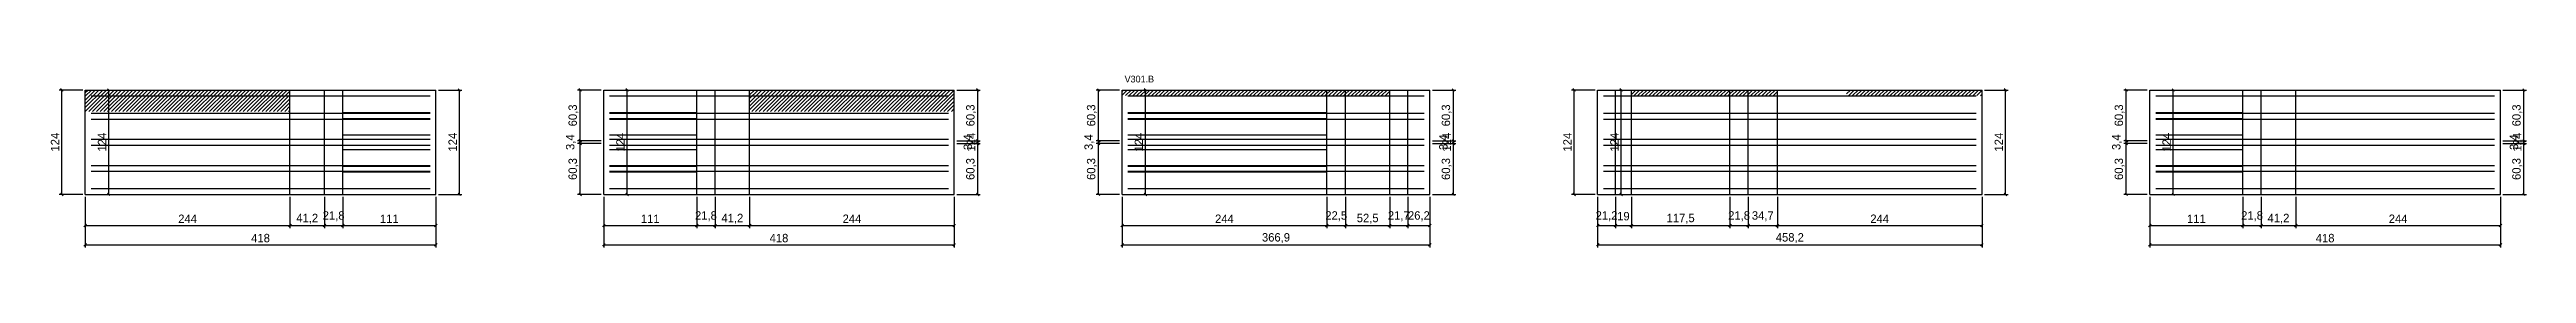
# Model space of a CAD drawing. Extents: x -9000 to 14229, y -395 to 1250.
# Drawn here: x 6751 to 9703, y -337 to -133 of the extents above; entities that cross this region are included whole.
import ezdxf

# ---------------------------------------------------------------- set-up
doc = ezdxf.new("R2010")
doc.units = 0
for name, color, linetype in [('COTA', 241, 'Continuous'), ('NOMENCLATURA', 7, 'Continuous'), ('Painéis', 200, 'Continuous'), ('Reaproveitamento', 251, 'Continuous'), ('SARR_2.2x7', 40, 'Continuous')]:
    doc.layers.add(name, color=color, linetype=linetype)
doc.dimstyles.new('PAINEL', dxfattribs={"dimtxt": 10, "dimasz": 3, "dimexe": 3, "dimexo": 3, "dimgap": 3, "dimtad": 1, "dimblk": 'OBLIQUE', "dimblk1": 'OBLIQUE', "dimcen": 2.5, "dimclrd": 4, "dimclre": 4, "dimclrt": 240, "dimazin": 3, "dimtfac": 1, "dimtmove": 0, "dimatfit": 3})

msp = doc.modelspace()

# ---------------------------------------------------------------- texts
at = {"layer": 'NOMENCLATURA'}
msp.add_text('V301.B', height=8, dxfattribs=at).set_placement((8032.3, -141))

# ---------------------------------------------------------------- blocks, each defined once
blk = doc.blocks.new('_OBLIQUE')
at = {"color": 0, "linetype": 'BYBLOCK'}
blk.add_line((-0.5, -0.5), (0.5, 0.5), dxfattribs=at)

# ---------------------------------------------------------------- dimensions: what is measured, and where the dimension line sits
at = {"layer": 'COTA'}
for base, p1, p2 in [((6765.3, -274), (6793.3, -274), (6793.3, -150)), ((6821.3, -274), (6793.3, -274), (6793.3, -150)), ((7239.3, -274), (7211.3, -274), (7211.3, -150)), ((7239.3, -274), (7211.3, -274), (7211.3, -150)), ((7383.3, -210.298), (7411.3, -210.298), (7411.3, -150)), ((7439.3, -274), (7411.3, -274), (7411.3, -150)), ((7857.3, -274), (7829.3, -274), (7829.3, -150)), ((7857.3, -210.298), (7829.3, -210.298), (7829.3, -150)), ((8001.3, -210.298), (8029.3, -210.298), (8029.3, -150)), ((8057.3, -274), (8029.3, -274), (8029.3, -150)), ((8424.2, -274), (8396.2, -274), (8396.2, -150)), ((8424.2, -210.298), (8396.2, -210.298), (8396.2, -150)), ((8568.2, -274), (8596.2, -274), (8596.2, -150)), ((8624.2, -274), (8596.2, -274), (8596.2, -150)), ((9082.4, -274), (9054.4, -274), (9054.4, -150)), ((9082.4, -274), (9054.4, -274), (9054.4, -150)), ((9226.4, -210.298), (9254.4, -210.298), (9254.4, -150)), ((9282.4, -274), (9254.4, -274), (9254.4, -150)), ((9700.4, -274), (9672.4, -274), (9672.4, -150)), ((9700.4, -210.298), (9672.4, -210.298), (9672.4, -150)), ((7383.3, -213.702), (7411.3, -213.702), (7411.3, -210.298)), ((7857.3, -213.702), (7829.3, -213.702), (7829.3, -210.298)), ((8001.3, -213.702), (8029.3, -213.702), (8029.3, -210.298)), ((8424.2, -213.702), (8396.2, -213.702), (8396.2, -210.298)), ((9226.4, -213.702), (9254.4, -213.702), (9254.4, -210.298)), ((9700.4, -213.702), (9672.4, -213.702), (9672.4, -210.298)), ((7383.3, -274), (7411.3, -274), (7411.3, -213.702)), ((7857.3, -274), (7829.3, -274), (7829.3, -213.702)), ((8001.3, -274), (8029.3, -274), (8029.3, -213.702)), ((8424.2, -274), (8396.2, -274), (8396.2, -213.702)), ((9226.4, -274), (9254.4, -274), (9254.4, -213.702)), ((9700.4, -274), (9672.4, -274), (9672.4, -213.702))]:
    msp.add_linear_dim(base=base, p1=p1, p2=p2, angle=90, dimstyle='PAINEL', dxfattribs=at).render()
for base, p1, p2 in [((6793.3, -311), (6793.3, -274), (7037.3, -274)), ((6793.3, -334), (6793.3, -274), (7211.3, -274)), ((7037.3, -311), (7037.3, -274), (7078.5, -274)), ((7078.5, -311), (7078.5, -274), (7100.3, -274)), ((7100.3, -311), (7100.3, -274), (7211.3, -274)), ((7411.3, -311), (7411.3, -274), (7522.3, -274)), ((7411.3, -334), (7411.3, -274), (7829.3, -274)), ((7522.3, -311), (7522.3, -274), (7544.1, -274)), ((7544.1, -311), (7544.1, -274), (7585.3, -274)), ((7585.3, -311), (7585.3, -274), (7829.3, -274)), ((8029.3, -311), (8029.3, -274), (8273.3, -274)), ((8029.3, -334), (8029.3, -274), (8396.2, -274)), ((8273.3, -311), (8273.3, -274), (8295.8, -274)), ((8295.8, -311), (8295.8, -274), (8348.3, -274)), ((8348.3, -311), (8348.3, -274), (8370, -274)), ((8370, -311), (8370, -274), (8396.2, -274)), ((8596.2, -311), (8596.2, -274), (8617.4, -274)), ((8596.2, -334), (8596.2, -274), (9054.4, -274)), ((8617.4, -311), (8617.4, -274), (8636.4, -274)), ((8636.4, -311), (8636.4, -274), (8753.9, -274)), ((8753.9, -311), (8753.9, -274), (8775.7, -274)), ((8775.7, -311), (8775.7, -274), (8810.4, -274)), ((8810.4, -311), (8810.4, -274), (9054.4, -274)), ((9254.4, -311), (9254.4, -274), (9365.4, -274)), ((9254.4, -334), (9254.4, -274), (9672.4, -274)), ((9365.4, -311), (9365.4, -274), (9387.2, -274)), ((9387.2, -311), (9387.2, -274), (9428.4, -274)), ((9428.4, -311), (9428.4, -274), (9672.4, -274))]:
    msp.add_linear_dim(base=base, p1=p1, p2=p2, dimstyle='PAINEL', dxfattribs=at).render()

# ---------------------------------------------------------------- hatches: boundary and pattern name
at = {"layer": 'Reaproveitamento'}
h = msp.add_hatch(dxfattribs=at)
h.set_pattern_fill('ANSI31')
h.paths.add_polyline_path([(6793.3, -175.6), (7037.3, -175.6), (7037.3, -150), (6793.3, -150)])
h = msp.add_hatch(dxfattribs=at)
h.set_pattern_fill('ANSI31')
h.paths.add_polyline_path([(7585.3, -175.6), (7829.3, -175.6), (7829.3, -150), (7585.3, -150)])
h = msp.add_hatch(dxfattribs=at)
h.set_pattern_fill('ANSI31')
h.paths.add_polyline_path([(8029.3, -156.6), (8273.3, -156.6), (8273.3, -150), (8029.3, -150)])
h = msp.add_hatch(dxfattribs=at)
h.set_pattern_fill('ANSI31')
h.paths.add_polyline_path([(8273.3, -156.6), (8295.8, -156.6), (8295.8, -150), (8273.3, -150)])
h = msp.add_hatch(dxfattribs=at)
h.set_pattern_fill('ANSI31')
h.paths.add_polyline_path([(8295.8, -156.6), (8348.3, -156.6), (8348.3, -150), (8295.8, -150)])
h = msp.add_hatch(dxfattribs=at)
h.set_pattern_fill('ANSI31')
h.paths.add_polyline_path([(8636.4, -156.6), (8753.9, -156.6), (8753.9, -150), (8636.4, -150)])
h = msp.add_hatch(dxfattribs=at)
h.set_pattern_fill('ANSI31')
h.paths.add_polyline_path([(8753.9, -156.6), (8775.7, -156.6), (8775.7, -150), (8753.9, -150)])
h = msp.add_hatch(dxfattribs=at)
h.set_pattern_fill('ANSI31')
h.paths.add_polyline_path([(8775.7, -156.6), (8810.4, -156.6), (8810.4, -150), (8775.7, -150)])
h = msp.add_hatch(dxfattribs=at)
h.set_pattern_fill('ANSI31')
h.paths.add_polyline_path([(8892.9, -156.6), (9054.4, -156.6), (9054.4, -150), (8892.9, -150)])

# ---------------------------------------------------------------- linework, layer by layer
at = {"layer": 'Painéis'}
for p, q in [((6793.3, -150), (7037.3, -150)), ((6793.3, -274), (6793.3, -150)), ((7037.3, -274), (7037.3, -150)), ((7037.3, -274), (7037.3, -150)), ((7037.3, -150), (7078.5, -150)), ((7037.3, -274), (7037.3, -150)), ((7078.5, -274), (7078.5, -150)), ((7078.5, -274), (7078.5, -150)), ((7078.5, -150), (7100.3, -150)), ((7078.5, -274), (7078.5, -150)), ((7100.3, -274), (7100.3, -150)), ((7100.3, -274), (7100.3, -150)), ((7100.3, -150), (7211.3, -150)), ((7100.3, -274), (7100.3, -150)), ((7211.3, -274), (7211.3, -150)), ((7411.3, -150), (7522.3, -150)), ((7411.3, -274), (7411.3, -150)), ((7522.3, -274), (7522.3, -150)), ((7522.3, -274), (7522.3, -150)), ((7522.3, -150), (7544.1, -150)), ((7522.3, -274), (7522.3, -150)), ((7544.1, -274), (7544.1, -150)), ((7544.1, -274), (7544.1, -150)), ((7544.1, -150), (7585.3, -150)), ((7544.1, -274), (7544.1, -150)), ((7585.3, -274), (7585.3, -150)), ((7585.3, -274), (7585.3, -150)), ((7585.3, -150), (7829.3, -150)), ((7585.3, -274), (7585.3, -150)), ((7829.3, -274), (7829.3, -150)), ((8029.3, -150), (8273.3, -150)), ((8029.3, -274), (8029.3, -150)), ((8273.3, -274), (8273.3, -150)), ((8273.3, -274), (8273.3, -150)), ((8273.3, -150), (8295.8, -150)), ((8273.3, -274), (8273.3, -150)), ((8295.8, -274), (8295.8, -150)), ((8295.8, -274), (8295.8, -150)), ((8295.8, -150), (8348.3, -150)), ((8295.8, -274), (8295.8, -150)), ((8348.3, -274), (8348.3, -150)), ((8348.3, -274), (8348.3, -150)), ((8348.3, -150), (8370, -150)), ((8348.3, -274), (8348.3, -150)), ((8370, -274), (8370, -150)), ((8370, -274), (8370, -150)), ((8370, -150), (8396.2, -150)), ((8370, -274), (8370, -150)), ((8396.2, -274), (8396.2, -150)), ((8596.2, -150), (8617.4, -150)), ((8596.2, -274), (8596.2, -150)), ((8617.4, -274), (8617.4, -150)), ((8617.4, -274), (8617.4, -150)), ((8617.4, -150), (8636.4, -150)), ((8617.4, -274), (8617.4, -150)), ((8636.4, -274), (8636.4, -150)), ((8636.4, -274), (8636.4, -150)), ((8636.4, -150), (8753.9, -150)), ((8636.4, -274), (8636.4, -150)), ((8753.9, -274), (8753.9, -150)), ((8753.9, -274), (8753.9, -150)), ((8753.9, -150), (8775.7, -150)), ((8753.9, -274), (8753.9, -150)), ((8775.7, -274), (8775.7, -150)), ((8775.7, -274), (8775.7, -150)), ((8775.7, -150), (8810.4, -150)), ((8775.7, -274), (8775.7, -150)), ((8810.4, -274), (8810.4, -150)), ((8810.4, -274), (8810.4, -150)), ((8810.4, -150), (9054.4, -150)), ((8810.4, -274), (8810.4, -150)), ((9054.4, -274), (9054.4, -150)), ((9254.4, -150), (9365.4, -150)), ((9254.4, -274), (9254.4, -150)), ((9365.4, -274), (9365.4, -150)), ((9365.4, -274), (9365.4, -150)), ((9365.4, -150), (9387.2, -150)), ((9365.4, -274), (9365.4, -150)), ((9387.2, -274), (9387.2, -150)), ((9387.2, -274), (9387.2, -150)), ((9387.2, -150), (9428.4, -150)), ((9387.2, -274), (9387.2, -150)), ((9428.4, -274), (9428.4, -150)), ((9428.4, -274), (9428.4, -150)), ((9428.4, -150), (9672.4, -150)), ((9428.4, -274), (9428.4, -150)), ((9672.4, -274), (9672.4, -150)), ((6793.3, -274), (7037.3, -274)), ((7037.3, -274), (7078.5, -274)), ((7078.5, -274), (7100.3, -274)), ((7100.3, -274), (7211.3, -274)), ((7411.3, -274), (7522.3, -274)), ((7522.3, -274), (7544.1, -274)), ((7544.1, -274), (7585.3, -274)), ((7585.3, -274), (7829.3, -274)), ((8029.3, -274), (8273.3, -274)), ((8273.3, -274), (8295.8, -274)), ((8295.8, -274), (8348.3, -274)), ((8348.3, -274), (8370, -274)), ((8370, -274), (8396.2, -274)), ((8596.2, -274), (8617.4, -274)), ((8617.4, -274), (8636.4, -274)), ((8636.4, -274), (8753.9, -274)), ((8753.9, -274), (8775.7, -274)), ((8775.7, -274), (8810.4, -274)), ((8810.4, -274), (9054.4, -274)), ((9254.4, -274), (9365.4, -274)), ((9365.4, -274), (9387.2, -274)), ((9387.2, -274), (9428.4, -274)), ((9428.4, -274), (9672.4, -274))]:
    msp.add_line(p, q, dxfattribs=at)
at = {"layer": 'SARR_2.2x7'}
for points in [[(6800.3, -157), (7037.3, -157)], [(6800.3, -157), (7037.3, -157)], [(7037.3, -157), (7078.5, -157)], [(7037.3, -157), (7078.5, -157)], [(7078.5, -157), (7100.3, -157)], [(7078.5, -157), (7100.3, -157)], [(7100.3, -157), (7204.3, -157)], [(7100.3, -157), (7204.3, -157)], [(7100.3, -176.649), (7204.3, -176.649)], [(7418.3, -157), (7522.3, -157)], [(7418.3, -157), (7522.3, -157)], [(7418.3, -176.649), (7522.3, -176.649)], [(7522.3, -157), (7544.1, -157)], [(7522.3, -157), (7544.1, -157)], [(7544.1, -157), (7585.3, -157)], [(7544.1, -157), (7585.3, -157)], [(7585.3, -157), (7822.3, -157)], [(7585.3, -157), (7822.3, -157)], [(8036.3, -157), (8273.3, -157)], [(8036.3, -157), (8273.3, -157)], [(8036.3, -176.649), (8273.3, -176.649)], [(8273.3, -157), (8295.8, -157)], [(8273.3, -157), (8295.8, -157)], [(8295.8, -157), (8348.3, -157)], [(8295.8, -157), (8348.3, -157)], [(8348.3, -157), (8370, -157)], [(8348.3, -157), (8370, -157)], [(8370, -157), (8389.2, -157)], [(8370, -157), (8389.2, -157)], [(8603.2, -157), (8617.4, -157)], [(8603.2, -157), (8617.4, -157)], [(8617.4, -157), (8636.4, -157)], [(8617.4, -157), (8636.4, -157)], [(8636.4, -157), (8753.9, -157)], [(8636.4, -157), (8753.9, -157)], [(8753.9, -157), (8775.7, -157)], [(8753.9, -157), (8775.7, -157)], [(8775.7, -157), (8810.4, -157)], [(8775.7, -157), (8810.4, -157)], [(8810.4, -157), (9047.4, -157)], [(8810.4, -157), (9047.4, -157)], [(9261.4, -157), (9365.4, -157)], [(9261.4, -157), (9365.4, -157)], [(9261.4, -176.649), (9365.4, -176.649)], [(9365.4, -157), (9387.2, -157)], [(9365.4, -157), (9387.2, -157)], [(9387.2, -157), (9428.4, -157)], [(9387.2, -157), (9428.4, -157)], [(9428.4, -157), (9665.4, -157)], [(9428.4, -157), (9665.4, -157)], [(6800.3, -177.5), (7037.3, -177.5)], [(6800.3, -177.5), (7037.3, -177.5)], [(6800.3, -184.5), (7037.3, -184.5)], [(6800.3, -184.5), (7037.3, -184.5)], [(7037.3, -177.5), (7078.5, -177.5)], [(7037.3, -177.5), (7078.5, -177.5)], [(7037.3, -184.5), (7078.5, -184.5)], [(7037.3, -184.5), (7078.5, -184.5)], [(7078.5, -177.5), (7100.3, -177.5)], [(7078.5, -177.5), (7100.3, -177.5)], [(7078.5, -184.5), (7100.3, -184.5)], [(7078.5, -184.5), (7100.3, -184.5)], [(7100.3, -177.5), (7204.3, -177.5)], [(7100.3, -183.649), (7204.3, -183.649)], [(7100.3, -184.5), (7204.3, -184.5)], [(7100.3, -203.298), (7204.3, -203.298)], [(7418.3, -177.5), (7522.3, -177.5)], [(7418.3, -183.649), (7522.3, -183.649)], [(7418.3, -184.5), (7522.3, -184.5)], [(7418.3, -203.298), (7522.3, -203.298)], [(7522.3, -177.5), (7544.1, -177.5)], [(7522.3, -177.5), (7544.1, -177.5)], [(7522.3, -184.5), (7544.1, -184.5)], [(7522.3, -184.5), (7544.1, -184.5)], [(7544.1, -177.5), (7585.3, -177.5)], [(7544.1, -177.5), (7585.3, -177.5)], [(7544.1, -184.5), (7585.3, -184.5)], [(7544.1, -184.5), (7585.3, -184.5)], [(7585.3, -177.5), (7822.3, -177.5)], [(7585.3, -177.5), (7822.3, -177.5)], [(7585.3, -184.5), (7822.3, -184.5)], [(7585.3, -184.5), (7822.3, -184.5)], [(8036.3, -177.5), (8273.3, -177.5)], [(8036.3, -183.649), (8273.3, -183.649)], [(8036.3, -184.5), (8273.3, -184.5)], [(8036.3, -203.298), (8273.3, -203.298)], [(8273.3, -177.5), (8295.8, -177.5)], [(8273.3, -177.5), (8295.8, -177.5)], [(8273.3, -184.5), (8295.8, -184.5)], [(8273.3, -184.5), (8295.8, -184.5)], [(8295.8, -177.5), (8348.3, -177.5)], [(8295.8, -177.5), (8348.3, -177.5)], [(8295.8, -184.5), (8348.3, -184.5)], [(8295.8, -184.5), (8348.3, -184.5)], [(8348.3, -177.5), (8370, -177.5)], [(8348.3, -177.5), (8370, -177.5)], [(8348.3, -184.5), (8370, -184.5)], [(8348.3, -184.5), (8370, -184.5)], [(8370, -177.5), (8389.2, -177.5)], [(8370, -177.5), (8389.2, -177.5)], [(8370, -184.5), (8389.2, -184.5)], [(8370, -184.5), (8389.2, -184.5)], [(8603.2, -177.5), (8617.4, -177.5)], [(8603.2, -177.5), (8617.4, -177.5)], [(8603.2, -184.5), (8617.4, -184.5)], [(8603.2, -184.5), (8617.4, -184.5)], [(8617.4, -177.5), (8636.4, -177.5)], [(8617.4, -177.5), (8636.4, -177.5)], [(8617.4, -184.5), (8636.4, -184.5)], [(8617.4, -184.5), (8636.4, -184.5)], [(8636.4, -177.5), (8753.9, -177.5)], [(8636.4, -177.5), (8753.9, -177.5)], [(8636.4, -184.5), (8753.9, -184.5)], [(8636.4, -184.5), (8753.9, -184.5)], [(8753.9, -177.5), (8775.7, -177.5)], [(8753.9, -177.5), (8775.7, -177.5)], [(8753.9, -184.5), (8775.7, -184.5)], [(8753.9, -184.5), (8775.7, -184.5)], [(8775.7, -177.5), (8810.4, -177.5)], [(8775.7, -177.5), (8810.4, -177.5)], [(8775.7, -184.5), (8810.4, -184.5)], [(8775.7, -184.5), (8810.4, -184.5)], [(8810.4, -177.5), (9047.4, -177.5)], [(8810.4, -177.5), (9047.4, -177.5)], [(8810.4, -184.5), (9047.4, -184.5)], [(8810.4, -184.5), (9047.4, -184.5)], [(9261.4, -177.5), (9365.4, -177.5)], [(9261.4, -183.649), (9365.4, -183.649)], [(9261.4, -184.5), (9365.4, -184.5)], [(9261.4, -203.298), (9365.4, -203.298)], [(9365.4, -177.5), (9387.2, -177.5)], [(9365.4, -177.5), (9387.2, -177.5)], [(9365.4, -184.5), (9387.2, -184.5)], [(9365.4, -184.5), (9387.2, -184.5)], [(9387.2, -177.5), (9428.4, -177.5)], [(9387.2, -177.5), (9428.4, -177.5)], [(9387.2, -184.5), (9428.4, -184.5)], [(9387.2, -184.5), (9428.4, -184.5)], [(9428.4, -177.5), (9665.4, -177.5)], [(9428.4, -177.5), (9665.4, -177.5)], [(9428.4, -184.5), (9665.4, -184.5)], [(9428.4, -184.5), (9665.4, -184.5)], [(6800.3, -208.5), (7037.3, -208.5)], [(6800.3, -208.5), (7037.3, -208.5)], [(6800.3, -215.5), (7037.3, -215.5)], [(6800.3, -215.5), (7037.3, -215.5)], [(7037.3, -208.5), (7078.5, -208.5)], [(7037.3, -208.5), (7078.5, -208.5)], [(7037.3, -215.5), (7078.5, -215.5)], [(7037.3, -215.5), (7078.5, -215.5)], [(7078.5, -208.5), (7100.3, -208.5)], [(7078.5, -208.5), (7100.3, -208.5)], [(7078.5, -215.5), (7100.3, -215.5)], [(7078.5, -215.5), (7100.3, -215.5)], [(7100.3, -208.5), (7204.3, -208.5)], [(7100.3, -215.5), (7204.3, -215.5)], [(7100.3, -220.702), (7204.3, -220.702)], [(7418.3, -208.5), (7522.3, -208.5)], [(7418.3, -215.5), (7522.3, -215.5)], [(7418.3, -220.702), (7522.3, -220.702)], [(7522.3, -208.5), (7544.1, -208.5)], [(7522.3, -208.5), (7544.1, -208.5)], [(7522.3, -215.5), (7544.1, -215.5)], [(7522.3, -215.5), (7544.1, -215.5)], [(7544.1, -208.5), (7585.3, -208.5)], [(7544.1, -208.5), (7585.3, -208.5)], [(7544.1, -215.5), (7585.3, -215.5)], [(7544.1, -215.5), (7585.3, -215.5)], [(7585.3, -208.5), (7822.3, -208.5)], [(7585.3, -208.5), (7822.3, -208.5)], [(7585.3, -215.5), (7822.3, -215.5)], [(7585.3, -215.5), (7822.3, -215.5)], [(8036.3, -208.5), (8273.3, -208.5)], [(8036.3, -215.5), (8273.3, -215.5)], [(8036.3, -220.702), (8273.3, -220.702)], [(8273.3, -208.5), (8295.8, -208.5)], [(8273.3, -208.5), (8295.8, -208.5)], [(8273.3, -215.5), (8295.8, -215.5)], [(8273.3, -215.5), (8295.8, -215.5)], [(8295.8, -208.5), (8348.3, -208.5)], [(8295.8, -208.5), (8348.3, -208.5)], [(8295.8, -215.5), (8348.3, -215.5)], [(8295.8, -215.5), (8348.3, -215.5)], [(8348.3, -208.5), (8370, -208.5)], [(8348.3, -208.5), (8370, -208.5)], [(8348.3, -215.5), (8370, -215.5)], [(8348.3, -215.5), (8370, -215.5)], [(8370, -208.5), (8389.2, -208.5)], [(8370, -208.5), (8389.2, -208.5)], [(8370, -215.5), (8389.2, -215.5)], [(8370, -215.5), (8389.2, -215.5)], [(8603.2, -208.5), (8617.4, -208.5)], [(8603.2, -208.5), (8617.4, -208.5)], [(8603.2, -215.5), (8617.4, -215.5)], [(8603.2, -215.5), (8617.4, -215.5)], [(8617.4, -208.5), (8636.4, -208.5)], [(8617.4, -208.5), (8636.4, -208.5)], [(8617.4, -215.5), (8636.4, -215.5)], [(8617.4, -215.5), (8636.4, -215.5)], [(8636.4, -208.5), (8753.9, -208.5)], [(8636.4, -208.5), (8753.9, -208.5)], [(8636.4, -215.5), (8753.9, -215.5)], [(8636.4, -215.5), (8753.9, -215.5)], [(8753.9, -208.5), (8775.7, -208.5)], [(8753.9, -208.5), (8775.7, -208.5)], [(8753.9, -215.5), (8775.7, -215.5)], [(8753.9, -215.5), (8775.7, -215.5)], [(8775.7, -208.5), (8810.4, -208.5)], [(8775.7, -208.5), (8810.4, -208.5)], [(8775.7, -215.5), (8810.4, -215.5)], [(8775.7, -215.5), (8810.4, -215.5)], [(8810.4, -208.5), (9047.4, -208.5)], [(8810.4, -208.5), (9047.4, -208.5)], [(8810.4, -215.5), (9047.4, -215.5)], [(8810.4, -215.5), (9047.4, -215.5)], [(9261.4, -208.5), (9365.4, -208.5)], [(9261.4, -215.5), (9365.4, -215.5)], [(9261.4, -220.702), (9365.4, -220.702)], [(9365.4, -208.5), (9387.2, -208.5)], [(9365.4, -208.5), (9387.2, -208.5)], [(9365.4, -215.5), (9387.2, -215.5)], [(9365.4, -215.5), (9387.2, -215.5)], [(9387.2, -208.5), (9428.4, -208.5)], [(9387.2, -208.5), (9428.4, -208.5)], [(9387.2, -215.5), (9428.4, -215.5)], [(9387.2, -215.5), (9428.4, -215.5)], [(9428.4, -208.5), (9665.4, -208.5)], [(9428.4, -208.5), (9665.4, -208.5)], [(9428.4, -215.5), (9665.4, -215.5)], [(9428.4, -215.5), (9665.4, -215.5)], [(6800.3, -239.5), (7037.3, -239.5)], [(6800.3, -239.5), (7037.3, -239.5)], [(6800.3, -246.5), (7037.3, -246.5)], [(6800.3, -246.5), (7037.3, -246.5)], [(7037.3, -239.5), (7078.5, -239.5)], [(7037.3, -239.5), (7078.5, -239.5)], [(7037.3, -246.5), (7078.5, -246.5)], [(7037.3, -246.5), (7078.5, -246.5)], [(7078.5, -239.5), (7100.3, -239.5)], [(7078.5, -239.5), (7100.3, -239.5)], [(7078.5, -246.5), (7100.3, -246.5)], [(7078.5, -246.5), (7100.3, -246.5)], [(7100.3, -239.5), (7204.3, -239.5)], [(7100.3, -240.351), (7204.3, -240.351)], [(7100.3, -246.5), (7204.3, -246.5)], [(7100.3, -247.351), (7204.3, -247.351)], [(7418.3, -239.5), (7522.3, -239.5)], [(7418.3, -240.351), (7522.3, -240.351)], [(7418.3, -246.5), (7522.3, -246.5)], [(7418.3, -247.351), (7522.3, -247.351)], [(7522.3, -239.5), (7544.1, -239.5)], [(7522.3, -239.5), (7544.1, -239.5)], [(7522.3, -246.5), (7544.1, -246.5)], [(7522.3, -246.5), (7544.1, -246.5)], [(7544.1, -239.5), (7585.3, -239.5)], [(7544.1, -239.5), (7585.3, -239.5)], [(7544.1, -246.5), (7585.3, -246.5)], [(7544.1, -246.5), (7585.3, -246.5)], [(7585.3, -239.5), (7822.3, -239.5)], [(7585.3, -239.5), (7822.3, -239.5)], [(7585.3, -246.5), (7822.3, -246.5)], [(7585.3, -246.5), (7822.3, -246.5)], [(8036.3, -239.5), (8273.3, -239.5)], [(8036.3, -240.351), (8273.3, -240.351)], [(8036.3, -246.5), (8273.3, -246.5)], [(8036.3, -247.351), (8273.3, -247.351)], [(8273.3, -239.5), (8295.8, -239.5)], [(8273.3, -239.5), (8295.8, -239.5)], [(8273.3, -246.5), (8295.8, -246.5)], [(8273.3, -246.5), (8295.8, -246.5)], [(8295.8, -239.5), (8348.3, -239.5)], [(8295.8, -239.5), (8348.3, -239.5)], [(8295.8, -246.5), (8348.3, -246.5)], [(8295.8, -246.5), (8348.3, -246.5)], [(8348.3, -239.5), (8370, -239.5)], [(8348.3, -239.5), (8370, -239.5)], [(8348.3, -246.5), (8370, -246.5)], [(8348.3, -246.5), (8370, -246.5)], [(8370, -239.5), (8389.2, -239.5)], [(8370, -239.5), (8389.2, -239.5)], [(8370, -246.5), (8389.2, -246.5)], [(8370, -246.5), (8389.2, -246.5)], [(8603.2, -239.5), (8617.4, -239.5)], [(8603.2, -239.5), (8617.4, -239.5)], [(8603.2, -246.5), (8617.4, -246.5)], [(8603.2, -246.5), (8617.4, -246.5)], [(8617.4, -239.5), (8636.4, -239.5)], [(8617.4, -239.5), (8636.4, -239.5)], [(8617.4, -246.5), (8636.4, -246.5)], [(8617.4, -246.5), (8636.4, -246.5)], [(8636.4, -239.5), (8753.9, -239.5)], [(8636.4, -239.5), (8753.9, -239.5)], [(8636.4, -246.5), (8753.9, -246.5)], [(8636.4, -246.5), (8753.9, -246.5)], [(8753.9, -239.5), (8775.7, -239.5)], [(8753.9, -239.5), (8775.7, -239.5)], [(8753.9, -246.5), (8775.7, -246.5)], [(8753.9, -246.5), (8775.7, -246.5)], [(8775.7, -239.5), (8810.4, -239.5)], [(8775.7, -239.5), (8810.4, -239.5)], [(8775.7, -246.5), (8810.4, -246.5)], [(8775.7, -246.5), (8810.4, -246.5)], [(8810.4, -239.5), (9047.4, -239.5)], [(8810.4, -239.5), (9047.4, -239.5)], [(8810.4, -246.5), (9047.4, -246.5)], [(8810.4, -246.5), (9047.4, -246.5)], [(9261.4, -239.5), (9365.4, -239.5)], [(9261.4, -240.351), (9365.4, -240.351)], [(9261.4, -246.5), (9365.4, -246.5)], [(9261.4, -247.351), (9365.4, -247.351)], [(9365.4, -239.5), (9387.2, -239.5)], [(9365.4, -239.5), (9387.2, -239.5)], [(9365.4, -246.5), (9387.2, -246.5)], [(9365.4, -246.5), (9387.2, -246.5)], [(9387.2, -239.5), (9428.4, -239.5)], [(9387.2, -239.5), (9428.4, -239.5)], [(9387.2, -246.5), (9428.4, -246.5)], [(9387.2, -246.5), (9428.4, -246.5)], [(9428.4, -239.5), (9665.4, -239.5)], [(9428.4, -239.5), (9665.4, -239.5)], [(9428.4, -246.5), (9665.4, -246.5)], [(9428.4, -246.5), (9665.4, -246.5)], [(6800.3, -267), (7037.3, -267)], [(6800.3, -267), (7037.3, -267)], [(7037.3, -267), (7078.5, -267)], [(7037.3, -267), (7078.5, -267)], [(7078.5, -267), (7100.3, -267)], [(7078.5, -267), (7100.3, -267)], [(7100.3, -267), (7204.3, -267)], [(7100.3, -267), (7204.3, -267)], [(7418.3, -267), (7522.3, -267)], [(7418.3, -267), (7522.3, -267)], [(7522.3, -267), (7544.1, -267)], [(7522.3, -267), (7544.1, -267)], [(7544.1, -267), (7585.3, -267)], [(7544.1, -267), (7585.3, -267)], [(7585.3, -267), (7822.3, -267)], [(7585.3, -267), (7822.3, -267)], [(8036.3, -267), (8273.3, -267)], [(8036.3, -267), (8273.3, -267)], [(8273.3, -267), (8295.8, -267)], [(8273.3, -267), (8295.8, -267)], [(8295.8, -267), (8348.3, -267)], [(8295.8, -267), (8348.3, -267)], [(8348.3, -267), (8370, -267)], [(8348.3, -267), (8370, -267)], [(8370, -267), (8389.2, -267)], [(8370, -267), (8389.2, -267)], [(8603.2, -267), (8617.4, -267)], [(8603.2, -267), (8617.4, -267)], [(8617.4, -267), (8636.4, -267)], [(8617.4, -267), (8636.4, -267)], [(8636.4, -267), (8753.9, -267)], [(8636.4, -267), (8753.9, -267)], [(8753.9, -267), (8775.7, -267)], [(8753.9, -267), (8775.7, -267)], [(8775.7, -267), (8810.4, -267)], [(8775.7, -267), (8810.4, -267)], [(8810.4, -267), (9047.4, -267)], [(8810.4, -267), (9047.4, -267)], [(9261.4, -267), (9365.4, -267)], [(9261.4, -267), (9365.4, -267)], [(9365.4, -267), (9387.2, -267)], [(9365.4, -267), (9387.2, -267)], [(9387.2, -267), (9428.4, -267)], [(9387.2, -267), (9428.4, -267)], [(9428.4, -267), (9665.4, -267)], [(9428.4, -267), (9665.4, -267)]]:
    msp.add_lwpolyline(points, dxfattribs=at)

msp.set_redraw_order([(e.dxf.handle, doc.entitydb.next_handle()) for e in msp.query("TEXT MTEXT ATTDEF DIMENSION ARC_DIMENSION")])  # texts and dimensions are drawn at this point

doc.saveas('drawing.dxf')
